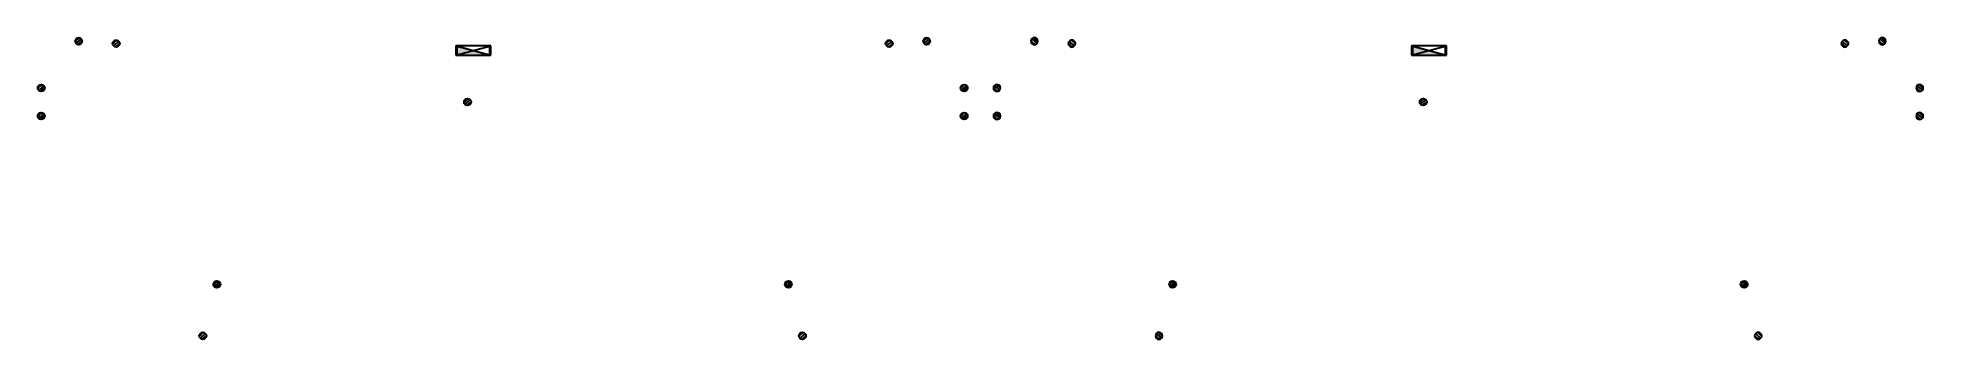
# Model space of a CAD drawing. Header units: millimetres. Extents: x -643177 to 2378000, y -101687 to 1700000.
# Drawn here: x 382520 to 422770, y 785250 to 791700 of the extents above; entities that cross this region are included whole.
import ezdxf

# ---------------------------------------------------------------- set-up
doc = ezdxf.new("R2010")
doc.units = ezdxf.units.MM
doc.header["$LTSCALE"] = 500
doc.layers.add('C-XREF-SLCT', color=7, linetype='Continuous', plot=False)
for name, color, linetype in [('W-DRAI-FLDR', 50, 'Continuous'), ('W-FRPT-HYDT', 140, 'Continuous'), ('W-HOLE', 231, 'Continuous')]:
    doc.layers.add(name, color=color, linetype=linetype)
doc.styles.add('Acs', font='Stfangso.ttf', dxfattribs={"width": 0.7})

# ---------------------------------------------------------------- blocks, each defined once
blk = doc.blocks.new('*U328')
blk.add_hatch(color=256).paths.add_polyline_path([(0, 200), (700, 0), (0, 0)])
for p, q in [((0, 200), (0, 0)), ((700, 200), (0, 200)), ((0, 200), (700, 0)), ((0, 0), (700, 0)), ((700, 0), (700, 200))]:
    blk.add_line(p, q)
at = {"layer": 'W-HOLE'}
for p, q in [((-25, 200), (-25, 0)), ((725, 200), (-25, 200)), ((-25, 200), (725, 0)), ((-25, 0), (725, 200)), ((-25, 0), (725, 0)), ((725, 0), (725, 200))]:
    blk.add_line(p, q, dxfattribs=at)
blk = doc.blocks.new('*U247')
for p, q in [((-46, 20), (-75, -4)), ((-46, 20), (-12, 48)), ((38, 32), (-38, -32)), ((17, 73), (-12, 48)), ((57, 48), (38, 32)), ((75, 4), (46, -20)), ((-38, -32), (-57, -48)), ((12, -48), (-17, -73)), ((12, -48), (46, -20))]:
    blk.add_line(p, q)
blk.add_circle((0, 0), 75)
blk = doc.blocks.new('*U337')
for p, q in [((-46, 20), (-75, -4)), ((-46, 20), (-12, 48)), ((38, 32), (-38, -32)), ((17, 73), (-12, 48)), ((57, 48), (38, 32)), ((75, 4), (46, -20)), ((-38, -32), (-57, -48)), ((12, -48), (-17, -73)), ((12, -48), (46, -20))]:
    blk.add_line(p, q)
for radius in [75, 50]:
    blk.add_circle((0, 0), radius)
blk = doc.blocks.new('AcsAcadShareArea')
for points in [[(0, 0), (118900, 0), (118900, 85000), (0, 85000)], [(0, 0), (6892.9, 0), (6892.9, 2699.2), (0, 2699.2)], [(6892.9, 0), (28409.4, 0), (28409.4, 2708.4), (6892.9, 2708.4)], [(0, 733), (0, 733), (0, 0), (0, 0)]]:
    blk.add_lwpolyline(points, close=True)
at = {"insert": (596.8, 1991.4), "char_height": 1000, "width": 6073.9, "attachment_point": 1, "style": 'Acs'}
blk.add_mtext('唯一编号：', dxfattribs=at)
at = {"style": 'Acs', "width": 0.8}
blk.add_attdef('唯一编号', (7537.4, 860.8), '', height=1000, dxfattribs=at)

msp = doc.modelspace()

# ---------------------------------------------------------------- block references
at = {"layer": 'C-XREF-SLCT', "xscale": 20, "yscale": 20, "zscale": 20}
msp.add_blockref('AcsAcadShareArea', (0.06, 0.04), dxfattribs=at).add_auto_attribs({'唯一编号': '0'})
at = {"layer": 'W-DRAI-FLDR'}
for name, p in [('*U247', (383395.39, 791624.77)), ('*U247', (384195.19, 791574.57)), ('*U247', (400695.79, 791574.57)), ('*U247', (401495.58, 791624.77)), ('*U247', (382595.49, 790624.87)), ('*U247', (402295.49, 790624.87)), ('*U247', (391695.79, 790324.57, 3000)), ('*U247', (412095.79, 790324.57, 3000)), ('*U247', (382595.49, 790025.16)), ('*U247', (402295.49, 790025.16)), ('*U337', (386345.49, 786424.87)), ('*U337', (398545.49, 786424.87)), ('*U337', (406745.49, 786424.87, 3000)), ('*U337', (418945.49, 786424.87)), ('*U247', (386045.49, 785324.87)), ('*U247', (398845.49, 785324.87))]:
    msp.add_blockref(name, p, dxfattribs=at)
at = {"layer": 'W-DRAI-FLDR', "xscale": -1}
for p in [(403795.39, 791624.77), (404595.19, 791574.57), (421095.79, 791574.57), (421895.58, 791624.77), (402995.49, 790624.87), (422695.49, 790624.87), (402995.49, 790025.16), (422695.49, 790025.16), (406454.33, 785324.87, 0), (419245.49, 785324.87, 0)]:
    msp.add_blockref('*U247', p, dxfattribs=at)
at = {"layer": 'W-FRPT-HYDT'}
for p in [(391470.49, 791324.87), (411870.49, 791324.87)]:
    msp.add_blockref('*U328', p, dxfattribs=at)

doc.saveas('drawing.dxf')
